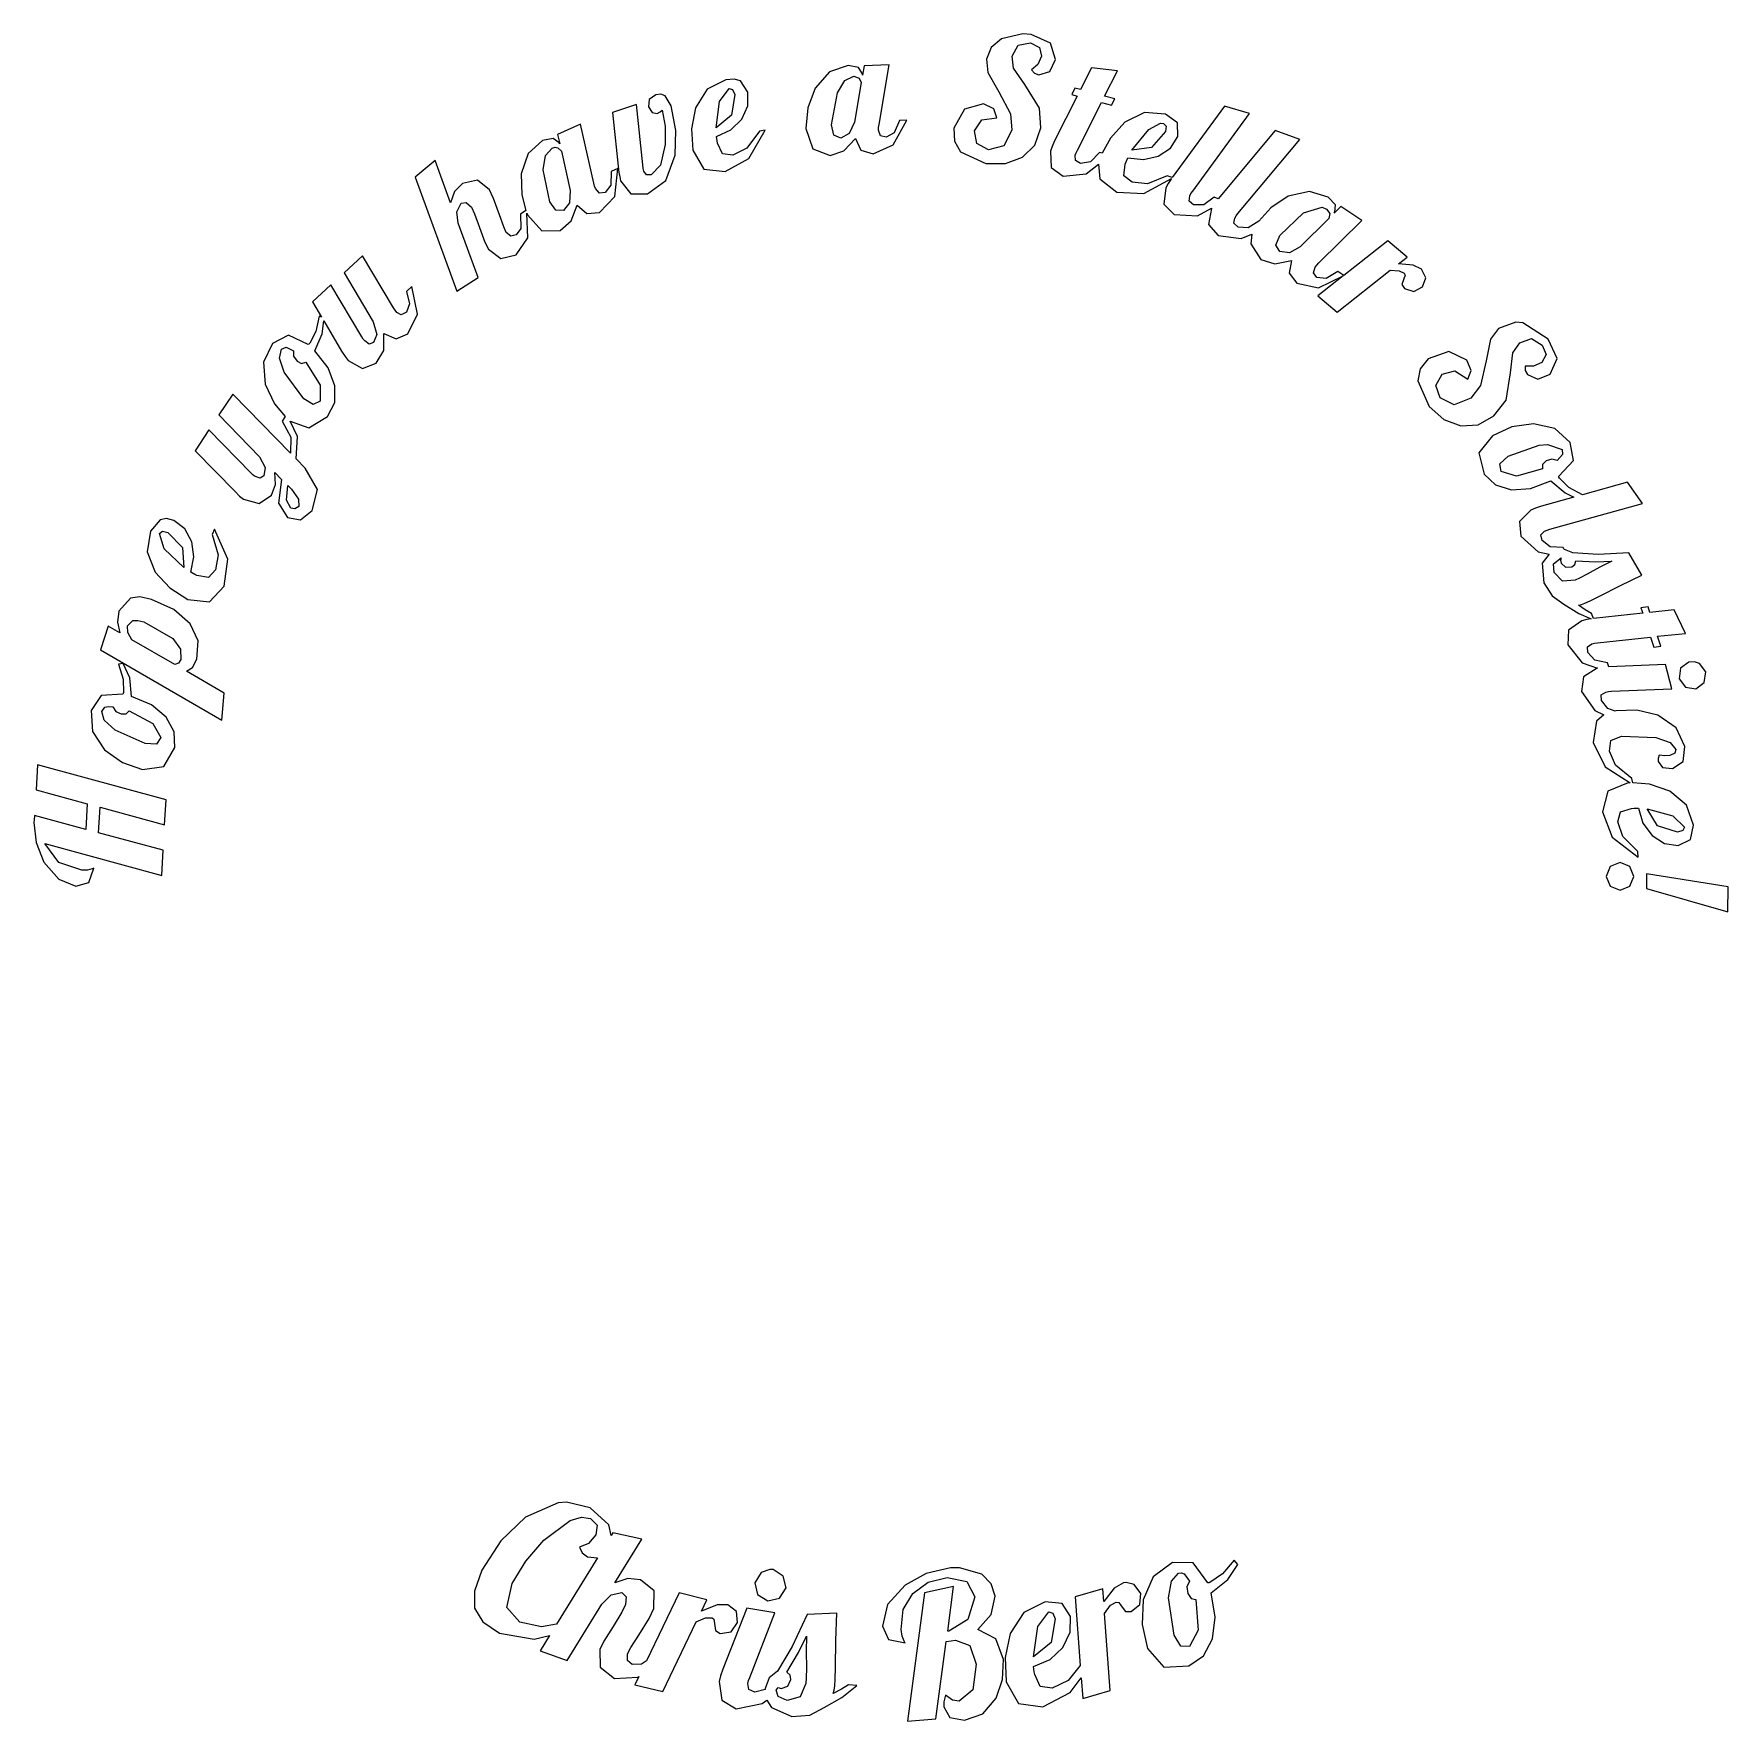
# Model space of a CAD drawing. Header units: millimetres. Extents: x 1.4 to 49.4, y 1.5 to 49.3.
import ezdxf

# ---------------------------------------------------------------- set-up
doc = ezdxf.new("R2010")
doc.units = ezdxf.units.MM
doc.layers.add('Export_Solstice', color=7, linetype='CONTINUOUS')

msp = doc.modelspace()

# ---------------------------------------------------------------- linework, layer by layer
at = {"layer": 'Export_Solstice', "color": 7}
for p, q in [((28.808061, 49.174788), (28.52337, 48.931074)), ((29.41991, 49.319482), (28.808061, 49.174788)), ((29.11864, 48.69213), (29.286072, 49.001156)), ((29.286072, 49.001156), (29.635921, 49.067302)), ((29.651937, 49.299329), (29.41991, 49.319482)), ((29.41991, 49.319482), (29.41991, 49.319482)), ((29.635921, 49.067302), (29.891203, 48.938111)), ((30.204358, 49.05955), (29.651937, 49.299329)), ((30.347503, 48.592912), (30.204358, 49.05955)), ((28.52337, 48.931074), (28.389998, 48.599113)), ((28.389998, 48.599113), (28.422038, 48.224459)), ((29.15636, 48.351583), (29.11864, 48.69213)), ((29.947013, 48.684379), (29.845727, 48.450285)), ((29.891203, 48.938111), (29.947013, 48.684379)), ((30.180588, 48.253914), (30.347503, 48.592912)), ((20.996651, 48.020336), (20.468518, 47.750585)), ((21.23488, 48.041007), (20.996651, 48.020336)), ((21.417814, 47.989331), (21.23488, 48.041007)), ((21.23488, 48.041007), (21.23488, 48.041007)), ((23.94164, 48.241512), (23.535463, 47.779524)), ((24.463055, 48.420829), (23.94164, 48.241512)), ((24.376975, 47.997059), (24.628992, 48.121106)), ((24.762262, 48.363985), (24.463055, 48.420829)), ((24.628988, 48.121106), (24.779366, 48.067879)), ((24.628992, 48.121106), (24.628988, 48.121106)), ((24.873366, 48.185701), (24.762262, 48.363985)), ((24.779366, 48.067879), (24.838796, 47.941789)), ((24.874966, 48.151078), (24.873366, 48.185701)), ((24.918376, 48.415145), (24.874966, 48.151078)), ((25.628927, 48.444084), (24.918376, 48.415145)), ((25.342615, 46.751678), (25.628927, 48.444084)), ((28.422038, 48.224459), (28.732613, 47.677205)), ((29.473653, 47.882878), (29.15636, 48.351583)), ((29.845727, 48.450285), (29.662793, 48.298356)), ((29.662793, 48.298356), (29.748573, 48.205338)), ((29.748573, 48.205338), (29.871563, 48.161413)), ((29.871563, 48.161413), (30.180588, 48.253914)), ((31.365527, 48.360885), (31.048234, 47.739734)), ((32.097264, 48.269934), (31.365527, 48.360885)), ((31.736045, 47.558349), (32.097264, 48.269934)), ((19.021061, 47.59659), (18.827791, 47.456547)), ((19.158004, 47.611059), (19.021061, 47.59659)), ((19.276842, 47.5599), (19.157986, 47.61106)), ((19.157986, 47.61106), (19.158004, 47.611059)), ((19.449441, 47.283431), (19.276842, 47.5599)), ((20.468518, 47.750585), (20.137272, 47.224519)), ((20.820443, 47.40642), (21.090194, 47.772806)), ((21.090186, 47.772806), (21.192505, 47.743867)), ((21.090194, 47.772806), (21.090186, 47.772806)), ((21.253485, 47.600724), (21.156855, 47.014196)), ((21.192505, 47.743867), (21.253485, 47.600724)), ((21.62762, 47.670488), (21.417814, 47.989331)), ((21.626011, 47.2775), (21.62762, 47.670488)), ((23.535463, 47.779524), (23.326174, 47.222452)), ((23.993372, 46.740828), (24.163904, 47.647233)), ((24.163904, 47.647233), (24.376975, 47.997059)), ((24.838796, 47.941789), (24.64811, 46.816793)), ((28.732613, 47.677205), (29.071094, 47.05037)), ((29.8912, 47.218835), (29.473653, 47.882878)), ((30.959864, 47.558867), (30.319077, 46.292794)), ((30.890621, 47.781592), (30.802251, 47.600724)), ((30.802251, 47.600724), (30.959864, 47.558867)), ((31.048234, 47.739734), (30.890621, 47.781592)), ((32.022333, 47.482901), (31.736045, 47.558349)), ((18.468624, 47.314433), (17.79218, 47.095325)), ((17.79218, 47.095325), (17.970463, 45.388452)), ((18.646908, 45.607044), (18.468624, 47.314433)), ((18.827791, 47.456547), (18.811771, 47.248808)), ((18.811771, 47.248808), (18.913573, 47.094812)), ((18.913573, 47.094812), (19.058267, 47.063806)), ((19.058267, 47.063806), (19.058784, 47.063806)), ((19.058784, 47.063806), (19.143014, 47.106697)), ((19.143014, 47.106697), (19.193654, 47.159407)), ((19.193654, 47.159407), (19.278404, 46.704138)), ((19.582249, 46.584249), (19.449441, 47.283431)), ((20.137272, 47.224519), (20.023584, 46.624556)), ((20.724323, 46.653495), (20.820443, 47.40642)), ((21.449336, 46.899991), (21.626011, 47.2775)), ((23.326174, 47.222452), (23.266224, 46.641609)), ((27.762647, 47.186796), (27.463958, 46.64316)), ((28.304733, 47.33304), (27.762647, 47.186796)), ((28.594121, 47.198681), (28.304733, 47.33304)), ((28.685071, 46.94495), (28.594121, 47.198681)), ((29.92944, 46.653495), (29.8912, 47.218835)), ((30.96348, 46.025626), (31.647159, 47.377482)), ((31.647159, 47.377482), (31.933963, 47.302034)), ((31.933963, 47.302034), (32.022333, 47.482901)), ((32.866717, 47.09016), (32.308611, 46.815759)), ((33.457895, 47.043651), (32.866717, 47.09016)), ((35.13377, 47.272578), (33.649106, 45.246862)), ((34.230466, 44.862906), (35.84122, 47.063289)), ((35.84122, 47.063289), (35.13377, 47.272578)), ((16.877523, 46.762532), (16.231567, 46.464876)), ((17.25781, 45.088734), (16.877523, 46.762532)), ((19.278404, 46.704138), (19.281504, 46.180655)), ((19.566229, 45.878349), (19.582249, 46.584249)), ((20.023584, 46.624556), (20.061824, 46.021492)), ((21.156855, 47.014196), (20.724323, 46.653495)), ((20.735167, 46.413716), (21.138145, 46.595981)), ((21.138145, 46.595981), (21.449336, 46.899991)), ((21.652941, 45.786881), (22.115962, 46.59355)), ((22.115962, 46.59355), (21.952147, 46.55841)), ((23.266224, 46.641609), (23.463111, 46.061283)), ((24.060032, 46.451957), (23.993372, 46.740828)), ((24.64811, 46.816793), (24.497731, 46.499499)), ((25.329145, 46.593031), (25.331245, 46.667445)), ((25.385475, 46.432318), (25.329145, 46.593031)), ((25.331245, 46.667445), (25.342615, 46.751678)), ((25.746693, 46.174971), (26.128065, 46.87777)), ((25.920842, 46.869501), (25.767363, 46.517067)), ((26.128065, 46.87777), (25.920842, 46.869501)), ((27.463958, 46.64316), (27.478916, 46.277206)), ((28.04325, 46.573914), (28.250989, 46.886556)), ((28.250989, 46.886556), (28.685071, 46.94495)), ((29.105714, 46.595101), (28.87679, 46.146033)), ((29.071094, 47.05037), (29.105714, 46.595101)), ((29.755986, 46.168079), (29.92944, 46.653495)), ((32.308611, 46.815759), (31.897784, 46.364106)), ((32.510154, 46.021492), (32.986094, 46.613187)), ((32.986094, 46.613187), (33.321991, 46.793538)), ((33.321991, 46.793538), (33.321997, 46.793538)), ((33.321997, 46.793538), (33.407777, 46.783203)), ((33.407777, 46.783203), (33.479607, 46.705688)), ((33.479607, 46.705688), (33.456867, 46.551175)), ((33.799993, 46.796638), (33.457895, 47.043651)), ((33.811883, 46.415266), (33.799993, 46.796638)), ((36.571407, 46.578048), (34.951351, 44.642248)), ((37.263355, 46.323283), (36.571407, 46.578048)), ((15.808852, 46.297445), (15.394924, 45.932609)), ((16.107025, 46.358423), (15.808852, 46.297445)), ((16.076017, 46.082986), (16.158697, 46.10469)), ((16.277557, 46.235949), (16.107025, 46.358423)), ((16.158697, 46.10469), (16.158704, 46.104691)), ((16.158704, 46.104691), (16.235184, 46.091255)), ((16.231567, 46.464876), (16.292027, 46.204426)), ((16.292027, 46.204426), (16.277557, 46.235949)), ((19.281504, 46.180655), (19.15283, 45.599295)), ((20.752737, 46.286075), (20.735167, 46.413716)), ((20.767207, 46.218379), (20.752737, 46.286075)), ((20.906733, 45.919689), (20.767207, 46.218379)), ((21.952147, 46.55841), (21.59558, 46.077819)), ((24.256403, 46.366174), (24.060032, 46.451957)), ((24.497731, 46.499499), (24.256403, 46.366174)), ((24.345228, 46.003922), (24.671823, 46.358422)), ((24.671823, 46.358422), (24.828403, 46.028727)), ((25.174118, 45.92434), (25.746693, 46.174971)), ((25.540504, 46.38891), (25.385475, 46.432318)), ((25.767363, 46.517067), (25.540504, 46.38891)), ((27.478916, 46.277206), (27.646892, 45.980151)), ((28.11818, 46.217346), (28.04325, 46.573914)), ((28.439608, 46.033378), (28.11818, 46.217346)), ((28.87679, 46.146033), (28.439608, 46.033378)), ((29.406992, 45.824605), (29.755986, 46.168079)), ((30.244667, 46.128463), (30.198677, 45.992554)), ((30.319077, 46.292794), (30.244667, 46.128463)), ((31.897784, 46.364106), (31.662139, 45.938293)), ((33.067743, 46.102107), (32.510154, 46.021492)), ((33.456867, 46.551175), (33.067743, 46.102107)), ((33.604901, 46.081202), (33.811883, 46.415266)), ((35.514624, 44.231421), (37.263355, 46.323283)), ((12.759418, 45.72952), (12.193561, 45.256164)), ((13.197634, 44.534245), (12.759418, 45.72952)), ((15.394924, 45.932609), (15.195453, 45.350732)), ((15.826937, 45.468036), (15.890479, 45.872468)), ((15.890479, 45.872468), (16.076017, 46.082986)), ((16.235184, 46.091255), (16.338537, 45.997721)), ((16.338537, 45.997721), (16.590718, 44.884611)), ((19.297511, 45.168831), (19.566229, 45.878349)), ((20.061824, 46.021492), (20.373432, 45.487157)), ((21.201806, 45.887133), (20.906733, 45.919689)), ((20.979597, 45.415327), (21.652941, 45.786881)), ((21.59558, 46.077819), (21.201806, 45.887133)), ((23.463111, 46.061283), (23.955071, 45.874214)), ((23.955071, 45.874214), (24.345228, 46.003922)), ((24.828403, 46.028727), (25.174118, 45.92434)), ((27.646892, 45.980151), (28.369846, 45.644254)), ((28.369846, 45.644254), (28.929346, 45.643183)), ((28.929346, 45.643183), (29.406992, 45.824605)), ((30.198677, 45.992554), (30.220377, 45.532117)), ((30.90405, 45.877831), (30.92782, 45.948111)), ((30.91025, 45.72797), (30.90405, 45.877831)), ((31.053394, 45.649422), (30.91025, 45.72797)), ((30.92782, 45.948111), (30.96348, 46.025626)), ((31.336581, 45.697481), (31.053394, 45.649422)), ((31.20998, 45.3528), (31.56138, 45.624618)), ((31.593929, 45.95638), (31.336581, 45.697481)), ((31.56138, 45.624618), (31.60014, 45.211723)), ((31.662139, 45.938293), (31.593929, 45.95638)), ((32.281231, 45.301123), (32.318441, 45.628235)), ((32.318441, 45.628235), (32.341691, 45.693347)), ((32.341691, 45.693347), (32.393881, 45.811169)), ((32.393881, 45.811169), (32.832604, 45.755691)), ((32.832604, 45.755691), (33.256878, 45.851993)), ((33.256878, 45.851993), (33.604901, 46.081202)), ((12.193561, 45.256164), (13.379018, 42.033105)), ((13.957794, 45.171415), (13.538698, 45.076847)), ((14.300409, 44.897013), (13.957794, 45.171415)), ((15.195453, 45.350732), (15.214053, 44.755937)), ((16.014522, 44.564732), (15.826937, 45.468036)), ((17.747742, 45.417912), (17.739942, 45.033957)), ((17.936361, 45.504728), (17.747742, 45.417912)), ((17.851091, 44.709945), (17.936361, 45.504728)), ((17.970463, 45.388452), (17.994233, 45.266496)), ((17.994233, 45.266496), (18.019553, 45.155392)), ((18.019553, 45.155392), (18.303773, 44.790039)), ((18.660348, 45.50214), (18.646908, 45.607044)), ((18.678438, 45.43031), (18.660348, 45.50214)), ((18.753888, 45.324891), (18.678438, 45.43031)), ((18.888247, 45.326961), (18.753888, 45.324891)), ((18.777129, 44.787459), (19.297511, 45.168831)), ((19.15283, 45.599295), (18.888247, 45.326961)), ((20.373432, 45.487157), (20.979597, 45.415327)), ((30.220377, 45.532117), (30.55834, 45.284587)), ((30.55834, 45.284587), (31.20998, 45.3528)), ((31.60014, 45.211723), (32.079181, 44.832935)), ((32.515325, 45.118705), (32.281231, 45.301123)), ((32.847093, 44.797278), (33.628957, 45.217924)), ((33.505962, 45.297505), (32.950441, 45.07478)), ((33.649106, 45.246862), (33.505962, 45.297505)), ((33.628957, 45.217924), (33.538527, 45.082015)), ((13.312356, 44.852055), (13.197634, 44.534245)), ((13.538698, 45.076847), (13.312356, 44.852055)), ((14.420298, 44.65155), (14.300409, 44.897013)), ((15.214053, 44.755937), (15.336527, 44.312553)), ((16.590718, 44.884611), (16.572628, 44.533727)), ((17.27951, 45.006568), (17.25781, 45.088734)), ((17.30586, 44.937322), (17.27951, 45.006568)), ((17.419032, 44.809681), (17.30586, 44.937322)), ((17.417009, 44.259843), (17.851091, 44.709945)), ((17.578712, 44.828801), (17.419032, 44.809681)), ((17.739942, 45.033957), (17.578712, 44.828801)), ((18.303773, 44.790039), (18.777129, 44.787459)), ((32.079181, 44.832935), (32.847093, 44.797278)), ((32.950441, 45.07478), (32.515325, 45.118705)), ((33.470827, 44.955408), (33.416567, 44.497554)), ((33.538527, 45.082015), (33.470827, 44.955408)), ((34.129696, 44.578169), (34.147786, 44.726997)), ((34.147786, 44.726997), (34.182406, 44.792626)), ((34.182406, 44.792626), (34.230466, 44.862906)), ((34.84128, 44.691857), (34.545174, 44.477917)), ((34.951351, 44.642248), (34.84128, 44.691857)), ((36.939862, 44.71873), (36.444285, 44.389035)), ((37.539309, 44.855673), (36.939862, 44.71873)), ((38.067442, 44.696509), (37.539309, 44.855673)), ((38.276731, 44.475334), (38.067442, 44.696509)), ((13.378505, 44.274829), (13.498911, 44.519775)), ((13.413125, 43.952368), (13.378505, 44.274829)), ((13.498911, 44.519775), (13.645672, 44.536828)), ((13.645672, 44.536828), (13.787782, 44.404536)), ((13.787782, 44.404536), (13.881312, 44.218501)), ((13.881312, 44.218501), (14.022389, 43.828344)), ((14.585146, 44.19473), (14.420298, 44.65155)), ((14.704002, 43.849532), (14.585146, 44.19473)), ((15.336527, 44.312553), (15.17633, 44.211267)), ((15.17633, 44.211267), (15.19183, 43.806641)), ((15.391814, 43.535856), (15.364424, 44.237105)), ((15.364424, 44.237105), (15.379924, 44.195764)), ((15.379924, 44.195764), (15.783, 43.73481)), ((16.186088, 44.322887), (16.014522, 44.564732)), ((16.400029, 44.318237), (16.186088, 44.322887)), ((16.572628, 44.533727), (16.400029, 44.318237)), ((16.620675, 44.017481), (16.78759, 44.469649)), ((16.78759, 44.469649), (17.057858, 44.224703)), ((17.057858, 44.224703), (17.417009, 44.259843)), ((33.416567, 44.497554), (33.710089, 44.197831)), ((33.710089, 44.197831), (34.363796, 44.159074)), ((34.257853, 44.4774), (34.129696, 44.578169)), ((34.545174, 44.477917), (34.257853, 44.4774)), ((34.363796, 44.159074), (34.766872, 44.380249)), ((34.762172, 44.372499), (34.678452, 43.919297)), ((34.766872, 44.380249), (34.762172, 44.372499)), ((35.461914, 44.164242), (35.514624, 44.231421)), ((36.444285, 44.389035), (36.102704, 44.013347)), ((36.70422, 43.607685), (37.372396, 44.243822)), ((37.372396, 44.243822), (37.900529, 44.405569)), ((37.900529, 44.40557), (38.026619, 44.356477)), ((37.900529, 44.405569), (37.900529, 44.40557)), ((38.026619, 44.356477), (38.117569, 44.225219)), ((38.117569, 44.225219), (38.092249, 44.088276)), ((38.433314, 44.425208), (38.243661, 44.236589)), ((38.243661, 44.236589), (38.262781, 44.265528)), ((38.262781, 44.265528), (38.276731, 44.475334)), ((39.026559, 44.033501), (38.433314, 44.425208)), ((13.981049, 42.41241), (13.413125, 43.952368)), ((14.022389, 43.828344), (14.169667, 43.419067)), ((14.779452, 43.692436), (14.704002, 43.849532)), ((15.19183, 43.806641), (15.056954, 43.622672)), ((15.783, 43.73481), (16.309066, 43.748763)), ((16.309066, 43.748763), (16.620675, 44.017481)), ((34.678452, 43.919297), (34.951821, 43.601487)), ((35.395254, 43.953402), (35.423154, 44.101197)), ((35.516693, 43.844882), (35.395254, 43.953402)), ((35.423154, 44.101197), (35.461914, 44.164242)), ((35.803497, 43.827312), (35.516693, 43.844882)), ((36.102704, 44.013347), (35.803497, 43.827312)), ((38.092249, 44.088276), (37.279378, 43.287291)), ((37.804929, 42.827889), (39.026559, 44.033501)), ((14.169667, 43.419067), (14.271469, 43.22063)), ((14.271469, 43.22063), (14.619252, 42.955529)), ((14.905542, 43.585465), (14.779452, 43.692436)), ((15.056954, 43.622672), (14.905542, 43.585465)), ((15.062119, 43.059399), (15.391814, 43.535856)), ((34.951821, 43.601487), (35.60191, 43.520355)), ((35.60191, 43.520355), (35.904734, 43.640244)), ((35.904734, 43.640244), (35.876314, 43.366876)), ((35.876314, 43.366876), (36.166219, 42.927626)), ((36.588981, 43.334834), (36.70422, 43.607685)), ((36.698018, 43.150349), (36.588981, 43.334834)), ((37.279378, 43.287291), (36.971903, 43.117276)), ((39.762948, 43.45059), (38.513928, 42.471838)), ((40.308134, 42.99377), (39.762948, 43.45059)), ((10.703223, 43.032527), (10.180257, 42.549869)), ((11.580743, 41.557683), (10.703223, 43.032527)), ((14.619252, 42.955529), (15.062119, 43.059399)), ((36.166219, 42.927626), (36.558443, 42.804636)), ((36.558443, 42.804636), (37.030766, 42.901271)), ((36.971903, 43.117276), (36.698018, 43.150349)), ((37.030766, 42.901271), (36.965136, 42.54212)), ((37.701579, 42.706966), (37.746019, 42.765877)), ((37.746019, 42.765877), (37.804929, 42.827889)), ((40.06216, 42.799985), (40.308134, 42.99377)), ((40.479189, 42.766912), (40.06216, 42.799985)), ((40.716901, 42.651156), (40.479189, 42.766912)), ((10.180257, 42.549869), (11.009147, 41.157189)), ((13.379018, 42.033105), (13.981049, 42.41241)), ((36.965136, 42.54212), (37.184244, 42.255316)), ((37.184244, 42.255316), (37.795576, 42.124058)), ((37.652999, 42.543669), (37.701579, 42.706966)), ((37.753251, 42.418095), (37.652999, 42.543669)), ((38.01215, 42.389156), (37.753251, 42.418095)), ((38.498892, 42.459955), (37.775989, 41.893579)), ((37.795576, 42.124058), (38.498892, 42.459955)), ((38.342879, 42.585527), (38.01215, 42.389156)), ((38.321175, 41.436759), (39.829093, 42.6217)), ((38.513928, 42.471838), (38.342879, 42.585527)), ((39.829093, 42.6217), (40.082825, 42.609298)), ((40.082825, 42.609298), (40.225968, 42.534367)), ((40.215118, 42.382439), (40.159308, 42.216558)), ((40.251808, 42.480624), (40.215118, 42.382439)), ((40.225968, 42.534367), (40.251808, 42.480624)), ((40.83679, 42.409311), (40.716901, 42.651156)), ((40.74067, 42.148345), (40.83679, 42.409311)), ((9.806637, 42.205188), (9.284188, 41.72253)), ((10.684097, 40.729825), (9.806637, 42.205188)), ((12.097504, 42.162297), (11.945575, 42.021737)), ((11.945575, 42.021737), (12.039625, 41.671887)), ((12.262352, 41.379915), (12.097504, 42.162297)), ((37.775989, 41.893579), (38.321175, 41.436759)), ((40.159308, 42.216558), (40.236308, 42.100286)), ((40.236308, 42.100286), (40.499858, 42.01502)), ((40.499858, 42.01502), (40.74067, 42.148345)), ((9.284188, 41.72253), (9.537919, 41.2962)), ((9.47384, 41.322038), (9.379272, 40.883305)), ((9.537919, 41.2962), (9.47384, 41.322038)), ((11.626733, 41.485853), (11.580743, 41.557683)), ((11.673243, 41.427975), (11.626733, 41.485853)), ((11.803468, 41.353044), (11.673243, 41.427975)), ((11.946095, 41.431075), (11.803468, 41.353044)), ((12.039625, 41.671887), (11.946095, 41.431075)), ((11.98795, 40.817676), (12.262352, 41.379915)), ((9.379272, 40.883305), (9.206156, 40.550509)), ((9.3493, 40.338118), (9.559106, 40.820776)), ((9.559106, 40.820776), (9.604064, 41.184579)), ((9.604064, 41.184579), (10.112561, 40.32985)), ((11.009147, 41.157189), (11.106817, 40.804239)), ((11.311972, 40.348454), (11.310472, 40.830595)), ((11.310472, 40.830595), (11.657221, 40.673499)), ((11.657221, 40.673499), (11.98795, 40.817676)), ((42.894023, 40.971671), (42.671297, 40.668847)), ((43.393217, 41.152022), (42.894023, 40.971671)), ((43.393233, 41.151998), (43.393217, 41.152022)), ((43.588053, 41.128744), (43.393233, 41.151998)), ((44.304805, 40.666757), (43.588053, 41.128744)), ((8.151956, 40.547372), (7.896675, 40.012004)), ((8.60981, 40.779916), (8.151956, 40.547372)), ((8.347993, 40.128434), (8.406722, 40.382043)), ((8.406722, 40.382043), (8.542114, 40.441471)), ((8.542114, 40.441471), (8.746236, 40.339152)), ((8.542114, 40.441471), (8.542114, 40.441471)), ((9.163264, 40.515849), (8.60981, 40.779916)), ((8.746236, 40.339152), (8.751916, 40.185156)), ((9.183418, 40.524149), (9.163264, 40.515849)), ((9.206156, 40.550509), (9.183418, 40.524149)), ((9.726152, 39.851384), (9.3493, 40.338118)), ((10.723887, 40.665745), (10.684097, 40.729825)), ((10.767297, 40.618205), (10.723887, 40.665745)), ((10.896489, 40.529325), (10.767297, 40.618205)), ((11.013277, 40.570145), (10.896489, 40.529325)), ((11.106817, 40.804239), (11.013277, 40.570145)), ((11.09183, 39.990336), (11.311972, 40.348454)), ((42.671297, 40.668847), (42.544173, 40.052347)), ((43.307433, 40.280235), (43.503287, 40.561355)), ((43.503287, 40.561355), (43.832982, 40.683311)), ((43.832982, 40.683311), (44.13994, 40.502444)), ((44.13994, 40.502444), (44.246394, 40.237343)), ((44.562671, 40.122087), (44.304805, 40.666757)), ((7.896675, 40.012004), (7.946284, 39.391887)), ((8.479586, 39.728853), (8.347993, 40.128434)), ((8.751916, 40.185156), (8.850101, 40.049247)), ((8.850101, 40.049247), (8.978259, 39.978967)), ((8.978259, 39.978967), (9.094531, 40.016177)), ((9.094531, 40.016177), (9.503291, 39.369188)), ((10.112561, 40.32985), (10.211261, 40.178955)), ((10.211261, 40.178955), (10.301181, 40.067334)), ((10.301181, 40.067334), (10.701157, 39.837891)), ((10.701157, 39.837891), (11.09183, 39.990336)), ((40.908616, 40.110219), (40.67876, 39.825176)), ((41.491526, 40.32261), (40.908616, 40.110219)), ((41.995888, 40.075079), (41.491526, 40.32261)), ((42.125079, 39.783624), (41.995888, 40.075079)), ((42.544173, 40.052347), (42.386043, 39.357816)), ((43.237673, 39.718512), (43.307433, 40.280235)), ((43.891377, 39.899896), (43.653665, 39.906596)), ((43.653665, 39.906596), (43.656265, 39.780506)), ((44.121337, 40.009967), (43.891377, 39.899896)), ((44.246394, 40.237343), (44.121337, 40.009967)), ((44.362683, 39.676636), (44.562671, 40.122087)), ((7.946284, 39.391887), (8.211384, 38.835332)), ((9.036658, 38.981612), (8.479586, 39.728853)), ((9.918774, 39.346448), (9.726152, 39.851384)), ((40.67876, 39.825176), (40.60941, 39.491136)), ((40.60941, 39.491136), (40.93187, 38.761981)), ((41.120487, 39.358849), (41.298771, 39.676659)), ((41.298771, 39.676659), (41.66154, 39.774839)), ((41.66154, 39.774839), (42.025859, 39.532994)), ((42.025859, 39.532994), (42.125079, 39.783624)), ((43.114166, 38.943882), (43.237673, 39.718512)), ((43.656265, 39.780506), (43.720345, 39.666301)), ((43.720345, 39.666301), (44.01335, 39.531942)), ((44.01335, 39.531942), (44.362683, 39.676636)), ((7.030059, 39.112318), (6.635251, 38.520622)), ((8.664585, 37.43335), (7.030059, 39.112318)), ((9.309504, 38.814179), (9.036658, 38.981612)), ((9.504841, 38.913919), (9.309504, 38.814179)), ((9.503291, 39.369188), (9.504841, 38.913919)), ((9.917938, 38.871596), (9.918774, 39.346448)), ((41.240894, 39.008483), (41.120487, 39.358849)), ((41.64397, 38.805395), (41.240894, 39.008483)), ((42.112158, 38.992463), (41.64397, 38.805395)), ((42.386043, 39.357816), (42.112158, 38.992463)), ((42.770001, 38.493781), (43.114166, 38.943882)), ((6.635251, 38.520622), (7.786602, 37.336715)), ((8.211384, 38.835332), (8.511624, 38.476181)), ((8.511624, 38.476181), (8.422741, 38.342855)), ((9.183419, 38.155823), (9.714652, 38.475183)), ((9.714652, 38.475183), (9.917938, 38.871596)), ((40.93187, 38.761981), (41.352118, 38.392493)), ((42.31978, 38.242779), (42.770001, 38.493781)), ((6.352582, 38.097898), (5.957774, 37.506203)), ((7.551992, 36.869549), (6.352582, 38.097898)), ((8.422741, 38.342855), (8.672855, 37.890687)), ((8.857857, 37.909843), (8.650635, 38.348576)), ((8.650635, 38.348576), (9.183419, 38.155823)), ((41.352118, 38.392493), (41.83104, 38.214211)), ((41.83104, 38.214211), (42.31978, 38.242779)), ((42.724007, 37.933101), (42.342635, 37.44786)), ((43.275395, 38.180631), (42.724007, 37.933101)), ((43.885177, 38.272611), (43.275395, 38.180631)), ((43.885211, 38.272584), (43.885177, 38.272611)), ((44.492409, 38.139776), (43.885211, 38.272584)), ((44.930625, 37.740317), (44.492409, 38.139776)), ((5.957774, 37.506203), (7.090004, 36.346584)), ((8.672855, 37.890687), (8.664585, 37.43335)), ((8.82065, 37.275773), (8.857857, 37.909843)), ((43.175689, 37.348116), (44.052638, 37.664376)), ((44.052638, 37.664376), (44.287249, 37.686596)), ((44.287219, 37.686601), (44.698564, 37.544491)), ((44.287249, 37.686596), (44.287219, 37.686601)), ((44.698564, 37.544491), (44.716134, 37.397729)), ((45.020545, 37.234405), (44.930625, 37.740317)), ((7.786602, 37.336715), (7.946283, 37.033891)), ((7.946283, 37.033891), (7.909593, 36.791529)), ((9.075415, 37.016874), (8.82065, 37.275773)), ((9.424231, 36.409676), (9.075415, 37.016874)), ((42.342635, 37.44786), (42.494047, 36.846346)), ((42.935911, 37.136243), (43.175689, 37.348116)), ((42.974671, 36.920235), (42.935911, 37.136243)), ((44.148759, 36.992582), (43.41082, 36.788977)), ((44.251562, 37.216858), (44.146659, 37.114539)), ((44.146659, 37.114539), (44.148759, 36.992582)), ((44.409692, 37.271638), (44.251562, 37.216858)), ((44.558521, 37.231848), (44.409692, 37.271638)), ((44.716134, 37.397729), (44.558521, 37.231848)), ((44.606617, 36.781719), (45.020545, 37.234405)), ((7.599534, 36.825629), (7.551992, 36.869549)), ((7.64656, 36.788939), (7.599534, 36.825629)), ((7.801072, 36.726929), (7.64656, 36.788939)), ((7.909593, 36.791529), (7.801072, 36.726929)), ((8.121466, 36.245815), (8.241872, 36.551223)), ((8.241872, 36.551223), (8.220168, 36.892804)), ((8.220168, 36.892804), (8.409304, 36.6954)), ((8.409304, 36.6954), (8.326622, 36.019989)), ((8.5447, 36.106338), (8.587075, 36.517166)), ((8.587075, 36.517166), (8.587073, 36.517163)), ((8.587073, 36.517163), (8.689909, 36.412777)), ((42.494047, 36.846346), (42.814164, 36.536866)), ((42.814164, 36.536866), (43.26816, 36.398311)), ((43.41082, 36.788977), (42.974671, 36.920235)), ((43.807177, 36.436198), (44.382304, 36.65566)), ((44.382304, 36.65566), (44.783313, 36.314079)), ((44.609217, 36.759499), (44.606617, 36.781719)), ((44.627817, 36.730559), (44.609217, 36.759499)), ((44.895501, 36.468042), (44.627817, 36.730559)), ((46.556898, 36.611186), (45.275323, 36.257203)), ((46.982195, 36.008639), (46.556898, 36.611186)), ((7.090004, 36.346584), (7.221262, 36.223594)), ((7.221262, 36.223594), (7.334951, 36.135744)), ((7.334951, 36.135744), (7.777301, 36.006553)), ((7.777301, 36.006553), (8.121466, 36.245815)), ((8.326622, 36.019989), (8.574152, 35.616913)), ((8.66769, 35.881546), (8.5447, 36.106338)), ((8.689909, 36.412777), (8.888346, 36.132174)), ((8.888346, 36.132174), (8.896616, 35.930636)), ((9.280054, 35.811263), (9.424231, 36.409676)), ((43.26816, 36.398311), (43.807177, 36.436198)), ((45.034977, 36.190572), (44.118237, 35.937358)), ((44.783313, 36.314079), (45.034977, 36.190572)), ((45.275323, 36.257203), (44.895501, 36.468042)), ((4.970756, 35.549267), (4.696354, 35.228873)), ((5.146456, 35.583887), (4.970756, 35.549267)), ((5.146457, 35.58389), (5.146456, 35.583887)), ((5.351612, 35.52911), (5.146457, 35.58389)), ((8.574152, 35.616913), (8.948289, 35.545603)), ((8.789646, 35.859326), (8.66769, 35.881546)), ((8.896616, 35.930636), (8.789646, 35.859326)), ((8.948289, 35.545603), (9.280054, 35.811263)), ((43.815413, 35.824188), (43.489335, 35.498627)), ((43.946672, 35.881548), (43.815413, 35.824188)), ((44.118237, 35.937358), (43.946672, 35.881548)), ((44.354449, 35.280518), (46.982195, 36.008639)), ((4.696354, 35.228873), (4.600236, 34.643379)), ((4.951119, 35.157042), (5.034835, 35.222672)), ((5.085995, 34.72296), (4.951119, 35.157042)), ((5.034835, 35.222672), (5.034835, 35.222668)), ((5.034835, 35.222668), (5.186764, 35.186498)), ((5.186764, 35.186498), (5.601725, 34.761201)), ((5.667359, 35.29476), (5.351612, 35.52911)), ((5.866827, 34.92863), (5.667359, 35.29476)), ((6.509164, 35.284165), (6.439918, 35.131203)), ((6.439918, 35.131203), (6.615618, 34.558628)), ((6.883818, 34.432538), (6.509164, 35.284165)), ((43.489335, 35.498627), (43.533775, 35.081598)), ((43.533775, 35.081598), (44.022117, 34.645965)), ((44.098645, 35.119808), (44.205099, 35.225228)), ((44.136365, 34.961162), (44.098645, 35.119808)), ((44.205099, 35.225228), (44.272799, 35.255198)), ((44.272799, 35.255198), (44.354449, 35.280518)), ((4.600236, 34.643379), (4.827096, 34.064603)), ((5.635315, 34.198961), (5.085995, 34.72296)), ((5.601725, 34.761201), (5.635315, 34.198961)), ((5.927294, 34.497986), (5.866827, 34.92863)), ((44.022117, 34.645965), (44.333209, 34.573105)), ((44.362708, 34.783912), (44.136365, 34.961162)), ((44.333209, 34.573105), (44.137356, 34.31834)), ((44.727027, 34.767892), (44.362708, 34.783912)), ((44.756487, 34.711052), (44.727027, 34.767892)), ((44.765287, 34.711052), (44.756487, 34.711052)), ((45.006616, 34.608732), (44.765287, 34.711052)), ((45.718717, 34.570492), (45.006616, 34.608732)), ((46.589465, 34.614932), (45.718717, 34.570492)), ((46.963603, 33.979311), (46.589465, 34.614932)), ((5.835304, 34.065633), (5.927294, 34.497986)), ((6.535519, 34.129197), (6.334498, 33.911123)), ((6.615618, 34.558628), (6.535519, 34.129197)), ((6.784082, 33.67031), (6.883818, 34.432538)), ((44.137356, 34.31834), (44.178176, 33.762301)), ((44.459301, 34.303879), (44.678409, 34.470794)), ((44.476351, 34.05945), (44.459301, 34.303879)), ((44.67841, 34.470776), (44.65205, 34.406176)), ((44.65205, 34.406176), (44.67117, 34.322976)), ((44.67117, 34.322976), (44.798811, 34.210838)), ((44.678409, 34.470794), (44.67841, 34.470776)), ((44.798811, 34.210838), (44.978128, 34.216538)), ((44.978128, 34.216538), (45.062358, 34.284238)), ((45.062358, 34.284238), (45.093368, 34.388108)), ((45.093368, 34.388108), (45.656124, 34.362268)), ((45.769812, 34.206205), (45.40756, 34.011385)), ((45.656124, 34.362268), (46.109326, 34.381388)), ((46.109326, 34.380871), (45.769812, 34.206205)), ((46.109326, 34.381388), (46.109326, 34.380871)), ((4.827096, 34.064603), (5.243091, 33.617085)), ((5.243091, 33.617085), (5.75107, 33.29049)), ((5.947958, 34.003623), (5.835304, 34.065633)), ((6.011003, 33.975203), (5.947958, 34.003623)), ((6.334498, 33.911123), (6.011003, 33.975203)), ((6.36602, 33.22486), (6.784082, 33.67031)), ((44.178176, 33.762301), (44.414854, 33.390231)), ((44.708378, 33.813987), (44.476351, 34.05945)), ((45.066496, 33.840857), (44.708378, 33.813987)), ((45.19207, 33.899247), (45.066496, 33.840857)), ((45.40756, 34.011385), (45.19207, 33.899247)), ((45.757992, 33.381415), (46.353304, 33.685273)), ((46.353304, 33.685273), (46.963603, 33.979311)), ((4.126363, 33.329244), (3.799768, 32.962341)), ((4.394564, 33.362834), (4.126363, 33.329244)), ((4.727877, 33.294621), (4.394564, 33.362834)), ((4.394564, 33.362834), (4.394564, 33.362834)), ((5.359176, 33.004143), (4.727877, 33.294621)), ((5.75107, 33.29049), (6.36602, 33.22486)), ((44.414854, 33.390231), (44.751784, 33.162338)), ((44.751784, 33.162338), (45.176565, 32.891037)), ((45.167844, 33.128194), (45.251044, 33.147314)), ((45.251044, 33.147314), (45.348714, 33.182974)), ((45.348714, 33.182974), (45.497026, 33.250674)), ((45.497026, 33.250674), (45.757992, 33.381415)), ((3.799768, 32.962341), (3.755326, 32.649699)), ((4.039032, 32.547385), (4.195612, 32.693629)), ((4.195612, 32.693629), (4.331521, 32.696729)), ((4.331521, 32.696729), (4.331519, 32.696724)), ((4.331519, 32.696724), (4.505152, 32.655904)), ((4.505152, 32.655904), (5.328874, 32.185649)), ((5.815666, 32.599056), (5.359176, 33.004143)), ((45.257697, 32.687945), (44.883043, 32.419745)), ((45.356463, 32.998486), (45.167844, 33.128194)), ((45.176565, 32.891037), (45.525381, 32.742725)), ((45.397223, 32.723085), (45.257697, 32.687945)), ((45.533196, 32.896166), (45.356463, 32.998486)), ((45.525381, 32.742725), (45.397223, 32.723085)), ((45.594176, 32.751989), (45.533196, 32.896166)), ((46.986339, 32.899267), (45.594176, 32.751989)), ((47.136204, 33.078066), (46.935699, 33.054296)), ((46.935699, 33.054296), (46.986339, 32.899267)), ((47.186334, 32.923036), (47.136204, 33.078066)), ((47.880349, 32.993836), (47.186334, 32.923036)), ((48.201259, 32.329277), (47.880349, 32.993836)), ((3.495394, 32.537044), (3.275769, 31.8606)), ((3.823539, 32.347392), (3.495394, 32.537044)), ((3.755326, 32.649699), (3.823539, 32.347392)), ((4.048332, 32.352048), (4.039032, 32.547385)), ((4.163571, 32.148443), (4.048332, 32.352048)), ((5.328874, 32.185649), (5.546702, 31.88518)), ((6.049835, 32.120457), (5.815666, 32.599056)), ((44.883043, 32.419745), (44.858233, 32.001682)), ((45.700637, 32.063657), (47.207521, 32.223337)), ((47.207521, 32.223337), (47.299501, 31.941184)), ((47.407509, 32.247107), (48.201259, 32.329277)), ((47.499489, 31.964954), (47.407509, 32.247107)), ((3.275769, 31.8606), (6.717936, 29.875708)), ((5.389336, 31.444609), (4.163571, 32.148443)), ((5.546702, 31.88518), (5.555217, 31.587752)), ((6.011003, 31.600667), (6.049835, 32.120457)), ((44.858233, 32.001682), (45.26906, 31.491636)), ((45.422104, 31.946357), (45.544577, 32.033177)), ((45.433474, 31.784093), (45.422104, 31.946357)), ((45.62726, 31.572219), (45.433474, 31.784093)), ((45.544577, 32.033177), (45.616407, 32.051777)), ((45.616407, 32.051777), (45.700637, 32.063657)), ((47.299501, 31.941184), (47.499489, 31.964954)), ((3.924825, 31.480257), (3.785299, 31.462687)), ((3.785299, 31.462687), (3.916557, 31.033773)), ((4.104659, 31.06685), (3.924825, 31.480261)), ((3.924825, 31.480261), (3.924825, 31.480257)), ((5.490105, 31.484399), (5.389336, 31.444609)), ((5.555217, 31.587752), (5.490105, 31.484399)), ((5.712313, 31.256502), (5.886462, 31.360889)), ((6.779431, 30.640002), (5.712313, 31.256502)), ((5.886462, 31.360889), (6.011003, 31.600667)), ((45.26906, 31.491636), (45.702109, 31.342291)), ((45.694909, 31.340691), (45.303719, 31.097295)), ((45.984861, 31.496259), (45.62726, 31.572219)), ((45.702109, 31.342291), (45.694909, 31.340691)), ((46.022071, 31.382571), (45.984861, 31.496259)), ((47.634893, 31.451301), (46.022071, 31.382571)), ((47.811626, 30.762455), (47.634893, 31.451301)), ((48.055981, 31.340236), (48.014641, 31.04413)), ((48.29576, 31.519037), (48.055981, 31.340236)), ((48.448722, 31.528837), (48.29576, 31.519037)), ((48.591865, 31.477697), (48.448721, 31.528857)), ((48.448721, 31.528857), (48.448722, 31.528837)), ((48.775316, 31.239469), (48.591865, 31.477697)), ((48.729326, 30.941813), (48.775316, 31.239469)), ((3.916557, 31.033773), (3.927926, 30.658602)), ((4.156335, 30.542851), (4.104659, 31.06685)), ((45.303719, 31.097295), (45.252559, 30.6813)), ((46.097002, 30.689075), (47.811626, 30.762455)), ((48.014641, 31.04413), (48.193442, 30.804351)), ((48.193442, 30.804351), (48.491098, 30.758361)), ((48.491098, 30.758361), (48.729326, 30.941813)), ((3.295404, 30.567652), (3.009117, 30.141322)), ((3.90777, 30.607442), (3.295404, 30.567652)), ((3.401343, 30.23951), (3.494361, 30.2576)), ((3.494361, 30.2576), (3.494361, 30.257593)), ((3.494361, 30.257593), (3.63027, 30.249293)), ((3.921206, 30.625012), (3.90777, 30.607442)), ((3.927926, 30.658602), (3.921206, 30.625012)), ((4.722963, 30.301967), (4.156335, 30.542851)), ((5.137671, 29.95529), (4.722963, 30.301967)), ((6.717936, 29.875708), (6.779431, 30.640002)), ((45.252559, 30.6813), (45.62928, 30.145932)), ((45.811231, 30.590375), (45.938872, 30.668925)), ((45.812231, 30.427594), (45.811231, 30.590375)), ((45.992065, 30.203319), (45.812231, 30.427594)), ((45.938872, 30.668925), (46.011732, 30.682875)), ((46.011732, 30.682875), (46.097002, 30.689075)), ((3.009117, 30.141322), (3.047874, 29.549627)), ((3.312459, 30.121171), (3.401343, 30.23951)), ((3.384984, 29.871529), (3.312459, 30.121171)), ((3.694865, 29.587354), (3.384984, 29.871529)), ((3.63027, 30.249293), (3.709852, 30.118034)), ((3.709852, 30.118034), (3.86178, 30.047234)), ((3.86178, 30.047234), (4.008025, 30.048734)), ((4.008025, 30.048734), (4.091224, 30.137614)), ((4.091224, 30.137614), (4.764051, 29.772778)), ((4.764051, 29.772778), (4.987293, 29.375903)), ((5.36867, 29.540508), (5.137671, 29.95529)), ((45.672688, 29.840524), (45.577088, 29.236943)), ((45.62928, 30.145932), (45.880428, 30.018808)), ((45.880428, 30.018808), (45.672688, 29.840524)), ((46.202905, 30.127349), (45.992065, 30.203319)), ((46.218405, 30.130949), (46.202905, 30.127349)), ((46.821985, 30.150589), (46.218405, 30.130949)), ((47.417815, 30.008478), (46.821985, 30.150589)), ((47.930445, 29.656562), (47.417815, 30.008478)), ((3.047874, 29.549627), (3.393589, 29.032862)), ((4.545976, 29.206405), (3.694865, 29.587354)), ((4.987293, 29.375903), (4.865337, 29.193485)), ((5.384684, 29.095394), (5.36867, 29.540508)), ((46.039606, 28.996677), (46.084046, 29.290199)), ((46.084046, 29.290199), (46.387903, 29.418357)), ((46.387903, 29.418357), (47.357353, 29.376497)), ((47.357353, 29.376497), (47.76549, 29.234369)), ((48.178492, 29.123261), (47.930445, 29.656562)), ((3.393589, 29.032862), (3.896918, 28.675778)), ((4.865337, 29.193485), (4.545976, 29.206405)), ((5.076691, 28.55744), (5.384684, 29.095394)), ((45.577088, 29.236943), (45.92177, 28.550164)), ((46.214789, 28.596185), (46.039606, 28.996677)), ((47.453468, 28.881936), (47.425048, 28.786336)), ((47.612115, 28.864366), (47.453468, 28.881936)), ((47.750608, 28.873166), (47.612115, 28.864366)), ((47.890651, 28.932596), (47.750608, 28.873166)), ((47.76549, 29.234369), (47.926311, 29.044217)), ((47.926311, 29.044217), (47.890651, 28.932596)), ((48.131982, 28.698998), (48.178492, 29.123261)), ((1.489832, 28.603947), (1.450558, 27.893913)), ((5.135604, 27.617965), (1.489832, 28.603947)), ((3.896918, 28.675778), (4.465358, 28.47269)), ((4.465358, 28.47269), (5.076691, 28.55744)), ((45.92177, 28.550164), (46.627153, 28.096961)), ((46.680911, 28.221014), (46.214789, 28.596185)), ((47.425048, 28.786336), (47.424531, 28.701066)), ((47.424531, 28.701066), (47.549072, 28.532601)), ((47.549072, 28.532601), (47.825024, 28.505211)), ((47.825024, 28.505211), (48.131982, 28.698998)), ((1.450558, 27.893913), (2.903182, 27.497555)), ((45.998772, 27.8608), (45.844776, 27.270138)), ((46.570313, 28.096961), (45.998772, 27.8608)), ((46.627153, 28.096961), (46.570313, 28.096961)), ((46.702611, 28.09699), (46.680911, 28.221014)), ((47.172866, 28.05307), (46.702611, 28.09699)), ((47.752159, 27.858767), (47.172866, 28.05307)), ((48.228099, 27.458791), (47.752159, 27.858767)), ((2.903182, 27.497555), (2.863391, 26.773051)), ((3.224092, 26.679004), (3.263883, 27.404024)), ((3.263883, 27.404024), (5.09633, 26.907414)), ((5.09633, 26.907414), (5.135604, 27.617965)), ((46.354827, 27.273756), (46.669537, 27.371426)), ((46.669537, 27.371426), (46.738267, 27.376626)), ((46.738267, 27.376626), (46.866942, 27.376626)), ((46.866942, 27.376626), (46.992891, 26.952639)), ((48.423436, 26.899136), (48.228099, 27.458791)), ((1.399398, 27.045903), (1.390098, 26.972523)), ((1.390098, 26.972523), (1.453143, 26.399948)), ((1.410767, 27.168892), (1.399398, 27.045903)), ((2.863391, 26.773051), (1.410767, 27.168892)), ((45.844776, 27.270138), (46.121762, 26.552869)), ((46.282477, 26.985918), (46.354827, 27.273756)), ((46.417353, 26.569923), (46.282477, 26.985918)), ((46.992891, 26.952639), (47.251931, 26.60303)), ((47.106689, 27.354934), (47.106685, 27.354928)), ((47.106685, 27.354928), (47.839457, 27.157007)), ((47.404862, 26.876927), (47.106689, 27.354934)), ((47.839457, 27.157007), (48.165535, 26.839714)), ((48.335586, 26.486241), (48.423436, 26.899136)), ((5.056539, 26.18291), (3.224092, 26.679004)), ((46.121762, 26.552869), (46.857634, 25.983912)), ((46.845234, 26.151344), (46.417353, 26.569923)), ((47.251931, 26.60303), (47.602105, 26.376802)), ((47.972786, 26.701744), (47.404862, 26.876927)), ((48.123165, 26.742564), (47.972786, 26.701744)), ((47.991421, 26.32191), (48.335586, 26.486241)), ((48.165535, 26.839714), (48.123165, 26.742564)), ((1.453143, 26.399948), (1.674835, 25.848561)), ((2.094446, 25.835645), (1.703772, 26.371529)), ((1.703772, 26.371529), (5.017782, 25.472359)), ((5.017782, 25.472359), (5.056539, 26.18291)), ((46.857634, 25.983912), (46.845234, 26.151344)), ((47.602105, 26.376802), (47.991421, 26.32191)), ((1.674835, 25.848561), (2.093414, 25.360735)), ((2.745571, 25.621734), (2.094446, 25.835645)), ((2.908868, 25.622734), (2.745571, 25.621734)), ((3.044777, 25.659944), (2.908868, 25.622734)), ((2.949175, 25.274435), (3.085084, 25.672344)), ((3.074749, 25.668244), (3.044777, 25.659944)), ((3.085084, 25.672344), (3.074749, 25.668244)), ((46.065405, 25.724536), (45.950167, 25.443933)), ((46.347559, 25.836674), (46.065405, 25.724536)), ((46.623511, 25.721436), (46.347559, 25.836674)), ((46.347559, 25.836674), (46.347559, 25.836674)), ((46.735132, 25.438766), (46.623511, 25.721436)), ((47.091182, 25.515763), (47.088582, 25.096151)), ((49.405202, 25.150411), (47.091182, 25.515763)), ((2.093414, 25.360735), (2.577622, 25.171083)), ((2.577622, 25.171083), (2.949175, 25.274435)), ((45.950167, 25.443933), (46.061788, 25.166431)), ((46.061788, 25.166431), (46.342908, 25.051192)), ((46.342908, 25.051192), (46.619893, 25.16333)), ((46.619893, 25.16333), (46.735132, 25.438766)), ((47.088582, 25.096151), (49.401102, 24.439343)), ((49.401102, 24.439343), (49.405202, 25.150411)), ((16.252755, 7.689975), (15.321545, 7.280698)), ((16.484782, 7.708065), (16.252755, 7.689975)), ((16.484831, 7.70795), (16.484782, 7.708065)), ((17.15249, 7.549303), (16.484831, 7.70795)), ((15.321545, 7.280698), (14.625981, 6.609938)), ((16.586584, 7.192338), (16.906462, 7.289488)), ((16.906462, 7.289488), (16.906462, 7.289486)), ((16.906462, 7.289486), (17.161743, 7.248666)), ((17.687858, 7.065095), (17.15249, 7.549303)), ((17.161743, 7.248666), (17.349845, 7.055397)), ((15.840377, 6.634749), (16.586584, 7.192338)), ((17.318325, 6.787713), (17.108002, 6.539149)), ((17.349845, 7.055397), (17.318325, 6.787713)), ((17.750388, 6.767956), (17.687858, 7.065095)), ((17.794828, 6.840306), (17.750388, 6.767956)), ((18.619584, 6.666156), (17.794828, 6.840306)), ((14.625981, 6.609938), (14.088546, 5.786215)), ((15.333948, 6.040987), (15.840377, 6.634749)), ((17.108002, 6.539149), (16.856337, 6.43683)), ((16.856337, 6.43683), (16.932817, 6.273015)), ((16.932817, 6.273015), (17.080094, 6.162945)), ((17.85529, 5.428505), (18.619584, 6.666156)), ((14.088546, 5.786215), (13.874927, 5.189887)), ((14.943791, 5.402783), (15.333948, 6.040987)), ((17.360697, 6.136075), (16.199528, 4.251435)), ((17.080094, 6.162945), (17.360697, 6.136075)), ((22.249288, 5.804304), (22.004858, 5.716454)), ((22.249291, 5.804302), (22.249288, 5.804304)), ((22.338691, 5.798102), (22.249291, 5.804302)), ((22.628596, 5.6131), (22.338691, 5.798102)), ((27.363188, 5.846114), (26.678992, 5.691085)), ((27.625704, 5.850814), (27.363188, 5.846114)), ((27.625694, 5.850755), (27.625704, 5.850814)), ((28.254596, 5.66627), (27.625694, 5.850755)), ((33.655822, 5.997605), (33.111152, 5.594529)), ((34.242866, 5.986755), (33.655822, 5.997605)), ((34.659895, 5.422965), (34.242866, 5.986755)), ((35.405591, 6.069405), (35.074862, 5.678215)), ((35.223175, 5.518048), (35.508946, 5.946445)), ((35.508946, 5.946445), (35.405591, 6.069405)), ((14.791862, 4.722721), (14.943791, 5.402783)), ((18.222193, 5.549428), (17.85529, 5.428505)), ((18.583411, 5.504988), (18.222193, 5.549428)), ((18.964783, 5.195446), (18.583411, 5.504988)), ((22.004858, 5.716454), (21.825024, 5.425516)), ((21.825024, 5.425516), (21.901504, 5.09272)), ((22.710756, 5.278754), (22.628596, 5.6131)), ((26.081612, 5.361389), (25.581384, 4.807418)), ((26.678992, 5.691085), (26.081612, 5.361389)), ((26.298156, 5.123674), (26.732073, 5.441803)), ((27.454675, 5.321062), (26.630953, 5.143812)), ((26.732073, 5.441803), (27.270707, 5.578427)), ((27.270707, 5.578427), (27.829329, 5.458021)), ((27.28776, 4.051372), (27.454675, 5.321062)), ((27.829329, 5.458021), (28.060839, 5.02859)), ((28.521596, 5.399775), (28.254596, 5.66627)), ((28.631317, 5.044603), (28.521596, 5.399775)), ((32.267277, 5.420869), (32.005794, 5.26894)), ((32.349447, 5.436889), (32.267277, 5.420869)), ((32.349456, 5.436908), (32.349447, 5.436889)), ((32.573215, 5.380578), (32.349456, 5.436908)), ((32.75925, 5.12323), (32.573215, 5.380578)), ((33.111152, 5.594529), (32.828482, 4.942889)), ((33.547822, 4.996049), (33.629222, 5.469843)), ((33.629222, 5.469843), (33.824291, 5.694197)), ((33.824291, 5.694197), (33.916271, 5.710737)), ((33.916271, 5.710737), (33.916276, 5.710774)), ((33.916276, 5.710774), (33.993276, 5.681834)), ((33.993276, 5.681834), (34.144171, 5.46841)), ((34.144171, 5.46841), (34.067171, 5.31028)), ((34.067171, 5.31028), (34.093521, 5.120628)), ((34.684705, 5.420865), (34.659895, 5.422965)), ((34.721395, 5.435335), (34.684705, 5.420865)), ((35.074862, 5.678215), (34.721395, 5.435335)), ((34.751886, 5.14391), (35.223175, 5.518048)), ((13.874927, 5.189887), (13.877706, 4.707211)), ((16.501835, 3.226165), (17.484204, 4.824)), ((17.484204, 4.824), (17.749821, 5.082899)), ((17.749821, 5.082899), (18.054712, 5.148009)), ((18.154964, 4.806428), (18.054195, 4.590937)), ((18.054712, 5.148009), (18.174084, 5.027603)), ((18.174084, 5.027603), (18.154964, 4.806428)), ((19.673273, 5.137062), (18.749298, 3.216249)), ((18.959583, 4.693668), (18.964783, 5.195446)), ((20.462889, 4.944309), (19.673273, 5.137062)), ((20.308376, 4.621848), (20.462889, 4.944309)), ((21.901504, 5.09272), (22.192442, 4.912886)), ((22.192442, 4.912886), (22.525238, 4.989366)), ((22.525238, 4.989366), (22.710756, 5.278754)), ((25.581384, 4.807418), (25.436174, 4.195569)), ((26.028447, 4.663796), (26.298156, 5.123674)), ((26.630953, 5.143812), (26.144161, 1.505275)), ((28.060839, 5.02859), (27.861885, 4.384701)), ((28.518663, 4.526288), (28.631317, 5.044603)), ((30.052427, 4.883426), (29.444196, 4.584736)), ((30.532501, 4.840536), (30.052427, 4.883426)), ((30.766595, 4.472599), (30.532501, 4.840536)), ((31.681782, 5.250853), (30.901468, 5.024511)), ((30.901468, 5.024511), (31.045128, 3.078376)), ((31.709172, 4.894286), (31.681782, 5.250853)), ((32.005794, 5.26894), (31.709172, 4.894286)), ((31.903476, 4.79248), (32.06574, 4.88033)), ((32.06574, 4.88033), (32.13344, 4.87053)), ((32.13344, 4.87053), (32.20269, 4.77338)), ((32.483809, 4.614217), (32.73289, 4.809554)), ((32.73289, 4.809554), (32.75925, 5.12323)), ((32.828482, 4.942889), (32.796962, 4.238539)), ((33.708536, 3.942883), (33.547822, 4.996049)), ((34.093521, 5.120628), (34.184991, 4.980585)), ((34.184991, 4.980585), (34.321934, 4.955775)), ((34.321934, 4.955775), (34.387564, 4.083477)), ((34.870892, 4.450458), (34.751886, 5.14391)), ((13.877706, 4.707211), (14.113737, 4.317371)), ((15.162899, 4.313444), (14.791862, 4.722721)), ((18.054195, 4.590937), (17.803048, 4.188895)), ((18.530152, 3.941775), (18.823674, 4.412548)), ((18.823674, 4.412548), (18.959583, 4.693668)), ((20.159546, 4.321189), (20.42568, 4.436428)), ((20.752277, 4.798065), (20.308376, 4.621848)), ((20.42568, 4.436428), (20.610681, 4.431728)), ((20.610681, 4.431728), (20.664421, 4.389868)), ((20.664421, 4.389868), (20.675791, 4.270496)), ((21.055101, 4.799665), (20.752277, 4.798065)), ((21.59093, 4.7036), (20.916036, 2.978641)), ((21.29953, 4.61208), (21.055101, 4.799665)), ((21.3326, 4.296337), (21.29953, 4.61208)), ((22.392922, 4.570787), (21.59093, 4.7036)), ((21.678237, 2.744025), (22.392922, 4.570787)), ((23.304487, 4.523773), (22.883324, 3.620469)), ((24.146813, 4.561493), (23.304487, 4.523773)), ((24.116843, 3.787897), (24.146813, 4.561493)), ((25.970528, 4.101515), (26.028447, 4.663796)), ((27.861885, 4.384701), (27.32135, 4.053972)), ((28.138324, 4.106159), (28.518663, 4.526288)), ((29.444196, 4.584736), (29.055072, 3.990457)), ((29.839523, 4.185805), (30.15475, 4.5987)), ((30.15475, 4.5987), (30.154749, 4.598697)), ((30.154749, 4.598697), (30.271021, 4.564077)), ((30.338201, 4.399229), (30.216761, 3.731053)), ((30.271021, 4.564077), (30.338201, 4.399229)), ((30.757441, 4.02341), (30.766595, 4.472599)), ((31.729843, 4.559419), (31.903476, 4.79248)), ((31.894174, 2.374023), (31.729843, 4.559419)), ((32.20269, 4.77338), (32.325163, 4.614734)), ((32.325163, 4.614734), (32.483809, 4.614217)), ((34.794256, 3.83753), (34.870892, 4.450458)), ((14.113737, 4.317371), (14.584123, 3.994593)), ((14.584123, 3.994593), (15.569592, 3.823544)), ((15.774231, 4.175985), (15.162899, 4.313444)), ((15.569592, 3.823544), (15.99954, 3.926897)), ((15.99954, 3.926897), (15.73599, 3.499016)), ((16.199528, 4.251435), (15.774231, 4.175985)), ((17.803048, 4.188895), (17.539498, 3.767732)), ((18.303293, 3.591409), (18.530152, 3.941775)), ((19.212317, 2.344566), (20.159546, 4.321189)), ((20.675791, 4.270496), (20.703181, 4.072575)), ((20.703181, 4.072575), (20.840124, 3.992475)), ((20.840124, 3.992475), (21.1538, 4.037955)), ((21.1538, 4.037955), (21.3326, 4.296337)), ((23.06053, 3.446306), (23.283772, 3.913461)), ((23.28385, 3.913467), (23.27865, 3.477318)), ((23.283772, 3.913461), (23.28385, 3.913467)), ((25.436174, 4.195569), (25.612907, 3.818848)), ((25.995848, 3.916513), (25.970528, 4.101515)), ((26.058378, 3.768718), (25.995848, 3.916513)), ((27.32135, 4.053972), (27.28776, 4.051372)), ((28.651471, 3.840542), (28.138324, 4.106159)), ((29.055072, 3.990457), (28.913995, 3.306261)), ((29.7155, 3.326943), (29.839523, 4.185805)), ((30.548521, 3.595134), (30.757441, 4.02341)), ((32.796962, 4.238539), (32.953541, 3.566229)), ((33.894054, 3.627657), (33.708536, 3.942883)), ((34.387564, 4.083477), (34.144168, 3.623557)), ((15.73599, 3.499016), (16.501835, 3.226165)), ((17.539498, 3.767732), (17.433044, 3.535705)), ((17.433044, 3.535705), (17.440844, 3.035994)), ((18.208763, 3.223473), (18.215963, 3.412609)), ((18.215963, 3.412609), (18.303293, 3.591409)), ((22.883324, 3.620469), (22.463711, 2.921804)), ((22.732901, 2.891818), (23.06053, 3.446306)), ((23.27865, 3.477318), (23.28175, 3.007063)), ((24.104963, 3.023602), (24.116843, 3.787897)), ((25.612907, 3.818848), (26.079028, 3.724798)), ((26.072328, 3.735648), (26.058378, 3.768718)), ((26.079028, 3.724798), (26.072328, 3.735648)), ((26.954447, 1.568325), (27.247969, 3.759406)), ((27.247969, 3.759406), (27.388012, 3.781626)), ((27.388012, 3.781626), (27.505835, 3.796616)), ((27.505835, 3.796616), (27.919246, 3.647271)), ((27.919246, 3.647271), (28.095979, 3.123272)), ((28.872646, 3.251947), (28.651471, 3.840542)), ((30.216761, 3.731053), (29.7155, 3.326943)), ((30.187464, 3.253169), (30.548521, 3.595134)), ((32.953541, 3.566229), (33.413461, 3.031378)), ((34.144168, 3.623557), (33.894054, 3.627657)), ((34.538664, 3.358893), (34.794256, 3.83753)), ((17.440844, 3.035994), (17.846504, 2.711466)), ((18.349323, 3.113919), (18.208763, 3.223473)), ((18.609772, 3.122719), (18.349323, 3.113919)), ((18.749298, 3.216249), (18.609772, 3.122719)), ((20.916036, 2.978641), (20.849376, 2.783821)), ((22.463711, 2.921804), (22.231684, 2.732668)), ((22.821781, 2.804488), (22.732901, 2.891818)), ((23.28175, 3.007063), (23.27965, 2.72956)), ((24.097763, 2.689773), (24.104963, 3.023602)), ((28.095979, 3.123272), (27.999859, 2.391017)), ((28.837506, 2.688674), (28.872646, 3.251947)), ((28.913995, 3.306261), (28.947065, 2.616898)), ((29.723765, 3.052014), (30.187464, 3.253169)), ((29.741335, 2.906287), (29.723765, 3.052014)), ((29.756835, 2.828777), (29.741335, 2.906287)), ((31.045128, 3.078376), (30.700447, 2.652562)), ((33.413461, 3.031378), (34.120912, 3.068068)), ((34.120912, 3.068068), (34.538664, 3.358893)), ((17.846504, 2.711466), (18.507962, 2.751776)), ((18.532772, 2.766246), (18.422701, 2.537319)), ((18.422701, 2.537319), (19.212317, 2.344566)), ((18.507962, 2.751776), (18.532772, 2.766246)), ((20.849376, 2.783821), (20.811656, 2.62414)), ((20.811656, 2.62414), (20.885556, 2.102725)), ((21.626557, 2.569365), (21.645677, 2.652045)), ((21.649807, 2.39935), (21.626557, 2.569365)), ((21.645677, 2.652045), (21.678237, 2.744025)), ((22.231684, 2.732668), (22.119029, 2.42571)), ((22.119029, 2.42571), (22.119029, 2.39935)), ((22.42749, 2.377644), (22.4864, 2.453604)), ((22.4864, 2.453604), (22.5727, 2.430354)), ((22.5727, 2.430354), (22.754601, 2.498564)), ((22.754601, 2.498564), (22.844521, 2.683565)), ((22.844521, 2.683565), (22.821781, 2.804488)), ((23.27085, 2.57143), (23.107036, 2.195226)), ((23.27965, 2.72956), (23.27085, 2.57143)), ((24.27708, 2.413305), (24.045053, 2.292382)), ((24.070373, 2.386432), (24.086913, 2.503737)), ((24.086913, 2.503737), (24.097763, 2.689773)), ((24.475001, 2.537328), (24.27708, 2.413305)), ((24.289482, 2.17404), (24.711162, 2.516138)), ((24.711162, 2.516138), (24.475001, 2.537328)), ((28.658189, 2.153823), (28.837506, 2.688674)), ((28.947065, 2.616898), (29.293297, 2.000398)), ((29.910831, 2.485129), (29.756835, 2.828777)), ((30.247244, 2.442239), (29.910831, 2.485129)), ((30.700447, 2.652562), (30.247244, 2.442239)), ((30.760908, 2.319245), (31.07045, 2.732657)), ((31.07045, 2.732657), (31.11386, 2.147163)), ((20.885556, 2.102725), (21.2969, 1.857262)), ((21.2969, 1.857262), (22.030706, 2.00454)), ((21.82034, 2.32545), (21.649807, 2.39935)), ((22.119029, 2.39935), (21.82034, 2.32545)), ((22.030706, 2.00454), (22.164031, 2.10221)), ((22.164031, 2.10221), (22.291672, 1.888787)), ((22.47865, 2.206078), (22.42749, 2.377644)), ((22.734965, 2.09239), (22.47865, 2.206078)), ((23.107036, 2.195226), (22.734965, 2.09239)), ((23.788221, 1.890336), (24.289482, 2.17404)), ((24.045053, 2.292382), (24.070373, 2.386432)), ((27.182343, 2.055637), (27.177143, 1.908359)), ((27.224713, 2.240122), (27.182343, 2.055637)), ((27.428318, 2.097495), (27.224713, 2.240122)), ((27.617454, 2.067005), (27.428318, 2.097495)), ((27.999859, 2.391017), (27.617454, 2.067005)), ((28.285085, 1.711473), (28.658189, 2.153823)), ((29.293297, 2.000398), (29.984728, 1.906868)), ((29.984728, 1.906868), (30.760908, 2.319245)), ((31.11386, 2.147163), (31.894174, 2.374023)), ((22.291672, 1.888787), (22.875099, 1.632472)), ((22.875099, 1.632472), (23.377393, 1.672262)), ((23.377393, 1.672262), (23.788221, 1.890336)), ((26.144161, 1.505275), (26.954447, 1.568325)), ((27.177143, 1.908359), (27.347675, 1.610186)), ((27.347675, 1.610186), (27.766771, 1.535256)), ((27.766771, 1.535256), (28.285085, 1.711473))]:
    msp.add_line(p, q, dxfattribs=at)

doc.saveas('drawing.dxf')
